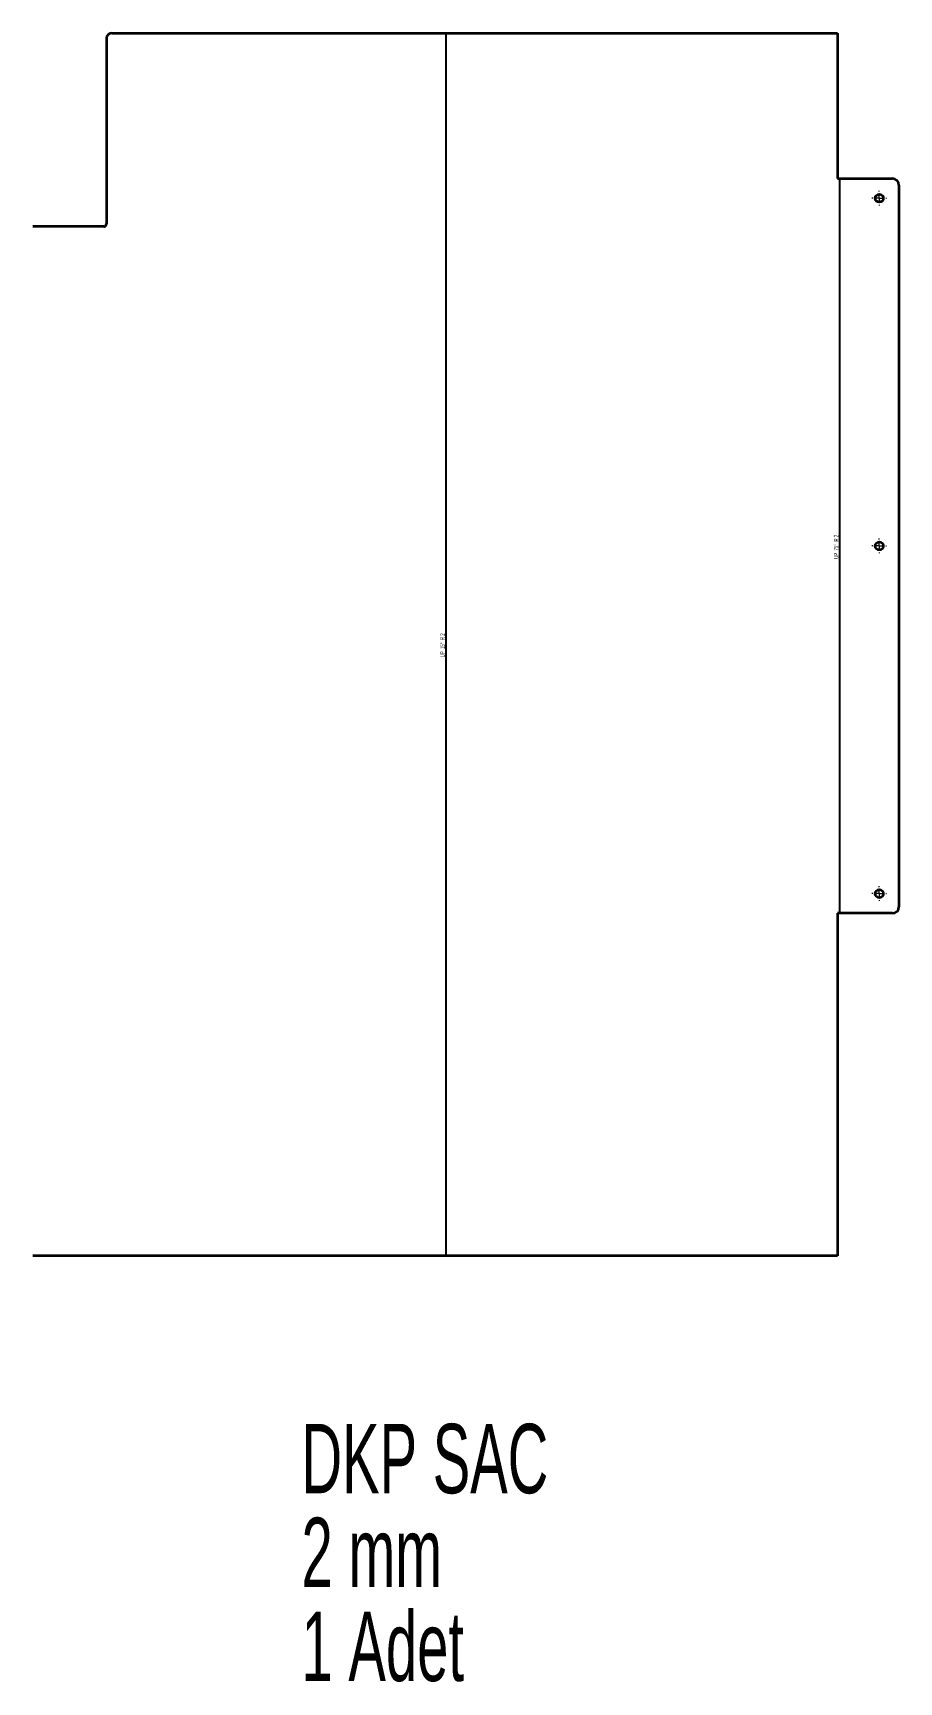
# Model space of a CAD drawing. Header units: millimetres. Extents: x -2661 to -484, y -990 to 1144.
# Drawn here: x -1144 to -484, y -712 to 545 of the extents above; entities that cross this region are included whole.
import ezdxf

# ---------------------------------------------------------------- set-up
doc = ezdxf.new("R2010")
doc.units = ezdxf.units.MM
doc.styles.add('SLDTEXTSTYLE0', font='TXT', dxfattribs={"width": 0.605})
doc.styles.add('SLDTEXTSTYLE1', font='TXT', dxfattribs={"width": 0.56125})

msp = doc.modelspace()

# ---------------------------------------------------------------- texts
at = {"color": 7, "linetype": 'Continuous', "lineweight": 0, "char_height": 3.5, "attachment_point": 2, "rotation": 90, "style": 'SLDTEXTSTYLE1'}
for s, insert in [('UP  75°  R 2', (-533.8, 153.3)), ('UP  15°  R 2', (-833.6, 78.2))]:
    msp.add_mtext(s, dxfattribs=dict(at, insert=insert))
at = {"color": 7, "linetype": 'Continuous', "lineweight": 0, "char_height": 52.92, "attachment_point": 1, "style": 'SLDTEXTSTYLE0'}
for s, insert in [('DKP SAC', (-939.3, -515.1)), ('2 mm', (-939.3, -586.6)), ('1 Adet', (-939.3, -658.2))]:
    msp.add_mtext(s, dxfattribs=dict(at, insert=insert))

# ---------------------------------------------------------------- blocks, each defined once
blk = doc.blocks.new('SW_CENTERMARKSYMBOL_6')
at = {"color": 0, "linetype": 'Continuous', "lineweight": 18}
for p, q in [((-5, 0), (-5.6, 0)), ((0, 0), (-2.5, 0)), ((0, 5), (0, 5.6)), ((0, 0), (0, 2.5)), ((0, 0), (0, -2.5)), ((0, 0), (2.5, 0)), ((5, 0), (5.6, 0)), ((0, -5), (0, -5.6))]:
    blk.add_line(p, q, dxfattribs=at)
blk = doc.blocks.new('SW_CENTERMARKSYMBOL_7')
at = {"color": 0, "linetype": 'Continuous', "lineweight": 18}
for p, q in [((-5, 0), (-5.6, 0)), ((0, 0), (-2.5, 0)), ((0, 5), (0, 5.6)), ((0, 0), (0, 2.5)), ((0, 0), (0, -2.5)), ((0, 0), (2.5, 0)), ((5, 0), (5.6, 0)), ((0, -5), (0, -5.6))]:
    blk.add_line(p, q, dxfattribs=at)
blk = doc.blocks.new('SW_CENTERMARKSYMBOL_8')
at = {"color": 0, "linetype": 'Continuous', "lineweight": 18}
for p, q in [((-5, 0), (-5.6, 0)), ((0, 0), (-2.5, 0)), ((0, 5), (0, 5.6)), ((0, 0), (0, 2.5)), ((0, 0), (0, -2.5)), ((0, 0), (2.5, 0)), ((5, 0), (5.6, 0)), ((0, -5), (0, -5.6))]:
    blk.add_line(p, q, dxfattribs=at)

# ---------------------------------------------------------------- linework, layer by layer
at = {"color": 7, "linetype": 'Continuous', "lineweight": 35}
for p, q in [((-1087.9, 540.9), (-1087.9, 399.4)), ((-1083.9, 544.9), (-531, 544.9)), ((-531, 544.9), (-531, 434)), ((-531, 434), (-489.2, 434)), ((-484.2, 429), (-484.2, -121)), ((-1089.9, 397.4), (-1143.9, 397.4)), ((-489.2, -126), (-531, -126)), ((-531, -126), (-531, -387.1)), ((-531, -387.1), (-1143.9, -387.1))]:
    msp.add_line(p, q, dxfattribs=at)
at = {"color": 7, "linetype": 'Continuous'}
for p, q in [((-829, -387.1), (-829, 544.9)), ((-529.3, -126), (-529.3, 434))]:
    msp.add_line(p, q, dxfattribs=at)
at = {"color": 7, "linetype": 'Continuous', "lineweight": 35}
for centre in [(-499.2, 419), (-499.2, 154), (-499.2, -111)]:
    msp.add_circle(centre, 3.1, dxfattribs=at)
for centre, radius, start, end in [((-1083.9, 540.9), 4, 90, 180), ((-489.2, 429), 5, 0, 90), ((-1089.9, 399.4), 2, 270, 0), ((-489.2, -121), 5, 270, 0)]:
    msp.add_arc(centre, radius, start, end, dxfattribs=at)

# ---------------------------------------------------------------- block references
at = {"color": 7, "linetype": 'Continuous', "lineweight": 0}
for name, p in [('SW_CENTERMARKSYMBOL_7', (-499.2, 419)), ('SW_CENTERMARKSYMBOL_6', (-499.2, 154)), ('SW_CENTERMARKSYMBOL_8', (-499.2, -111))]:
    msp.add_blockref(name, p, dxfattribs=at)

msp.set_redraw_order([(e.dxf.handle, doc.entitydb.next_handle()) for e in msp.query("TEXT MTEXT ATTDEF DIMENSION ARC_DIMENSION")])  # texts and dimensions are drawn at this point

doc.saveas('drawing.dxf')
